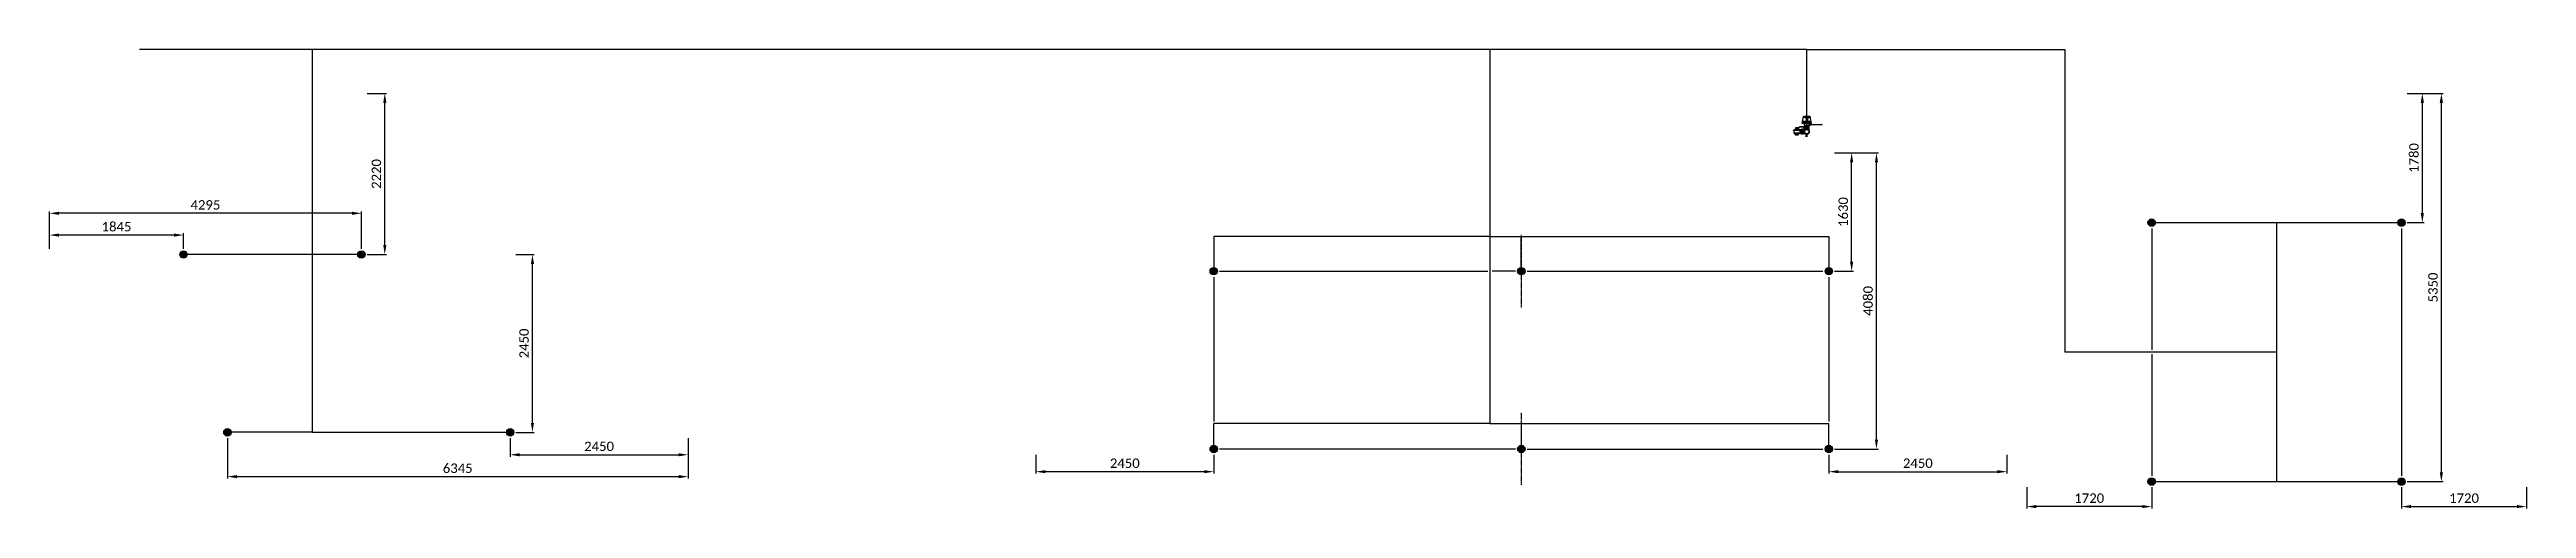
# Model space of a CAD drawing. Header units: millimetres. Extents: x 31238 to 72584, y 1945 to 16720.
# Drawn here: x 38468 to 72584, y 1945 to 8268 of the extents above; entities that cross this region are included whole.
import ezdxf

# ---------------------------------------------------------------- set-up
doc = ezdxf.new("R2010")
doc.units = ezdxf.units.MM
doc.linetypes.add('CENTRE', pattern=[2, 1.25, -0.25, 0.25, -0.25])
doc.layers.add('Sprinkler Centre', color=160, linetype='CENTRE', lineweight=25)
for name, color, linetype in [('Sprinkler Dims', 250, 'Continuous'), ('Sprinkler Head', 30, 'Continuous'), ('Sprinkler Pipe', 30, 'Continuous'), ('Sprinkler Valve Group', 30, 'Continuous')]:
    doc.layers.add(name, color=color, linetype=linetype)
doc.styles.add('Calibri 2mm', font='calibri.ttf', dxfattribs={"height": 2})
doc.dimstyles.new('TFS', dxfattribs={"dimscale": 0, "dimtxt": 2, "dimasz": 2, "dimexe": 0.4, "dimexo": 1.2, "dimgap": 0.75, "dimtad": 1, "dimtoh": 1, "dimdec": 0, "dimrnd": 5, "dimdsep": 46, "dimtxsty": 'Calibri 2mm', "dimcen": 2.5, "dimclrd": 256, "dimclre": 256, "dimclrt": 256, "dimadec": 0, "dimazin": 2, "dimtfac": 1, "dimtdec": 0, "dimtmove": 0, "dimatfit": 0, "dimfxl": 20, "dimtfill": 1, "dimtzin": 0, "dimlwd": -1, "dimlwe": -1, "dimarcsym": 0})

# ---------------------------------------------------------------- blocks, each defined once
blk = doc.blocks.new('Valve Group A1')
at = {"layer": 'Sprinkler Pipe', "ltscale": 0.005}
blk.add_arc((209, 27), 2.34, 269.9383, 89.9383, dxfattribs=at)
at = {"layer": 'Sprinkler Valve Group'}
for p, q in [((-94, 1), (-115, -20)), ((-94, 1), (-87, 1)), ((-86, 1), (25, 1)), ((-86, -3), (-86, 1)), ((63, 48), (-63, 48)), ((-63, 41), (-63, 48)), ((63, 41), (-63, 41)), ((-59, 48), (-59, 75)), ((-59, 75), (59, 75)), ((-57, 75), (-52, 130)), ((-38, 144), (-52, 130)), ((-52, 130), (52, 130)), ((-38, 144), (38, 144)), ((-31, 4), (-35, 1)), ((-31, 17), (-31, 41)), ((-31, 41), (27, 41)), ((-31, 37), (-27, 41)), ((-31, 37), (-27, 41)), ((-31, 17), (-27, 13)), ((-31, 17), (-27, 13)), ((-31, 4), (30, 4)), ((-27, 13), (27, 13)), ((-22, 4), (-22, 13)), ((-21, 144), (-15, 130)), ((-15, 130), (-9, 75)), ((-7, 75), (-7, 48)), ((-4, 41), (-4, 39)), ((-4, 39), (3, 39)), ((0, 17), (0, 37)), ((3, 41), (3, 39)), ((7, 75), (7, 48)), ((15, 130), (9, 75)), ((21, 144), (15, 130)), ((22, 4), (22, 13)), ((40, 26), (24, 11)), ((24, 11), (24, 4)), ((25, 1), (25, -4)), ((31, 37), (27, 41)), ((31, 17), (27, 13)), ((46, 20), (29, 4)), ((30, 4), (34, 1)), ((31, 17), (31, 37)), ((34, -3), (34, 1)), ((38, 144), (52, 130)), ((46, 20), (40, 26)), ((46, 29), (42, 25)), ((48, 25), (45, 22)), ((46, 29), (49, 29)), ((48, 25), (49, 25)), ((49, 29), (209, 29)), ((49, 25), (49, 29)), ((49, 25), (209, 25)), ((57, 75), (52, 130)), ((59, 48), (59, 75)), ((63, 41), (63, 48)), ((-91, -51), (-184, -51)), ((-184, -55), (-184, -51)), ((-91, -55), (-184, -55)), ((-180, -55), (-180, -89)), ((-98, -92), (-178, -92)), ((-157, -22), (-157, -34)), ((-154, -35), (-156, -35)), ((-115, -20), (-154, -20)), ((-153, -34), (-153, -25)), ((-145, -30), (-153, -30)), ((-142, -24), (-152, -24)), ((-141, -31), (-152, -31)), ((-149, -15), (-148, -14)), ((-149, -15), (-148, -14)), ((-149, -15), (-149, -17)), ((-149, -17), (-148, -19)), ((-149, -25), (-149, -24)), ((-149, -25), (-149, -28)), ((-149, -27), (-149, -28)), ((-149, -28), (-139, -28)), ((-148, -14), (-127, -14)), ((-148, -19), (-127, -19)), ((-149, -24), (-141, -24)), ((-145, -14), (-145, -13)), ((-145, -13), (-145, -13)), ((-145, -13), (-130, -13)), ((-145, -13), (-130, -13)), ((-145, -20), (-145, -19)), ((-145, -24), (-145, -24)), ((-145, -31), (-145, -28)), ((-141, -40), (-141, -31)), ((-141, -31), (-134, -31)), ((-138, -31), (-134, -31)), ((-134, -30), (-134, -38)), ((-134, -30), (-134, -30)), ((-134, -40), (-134, -31)), ((-134, -38), (-128, -38)), ((-130, -13), (-130, -14)), ((-130, -13), (-130, -13)), ((-130, -20), (-130, -19)), ((-128, -38), (-123, -25)), ((-126, -15), (-127, -14)), ((-126, -15), (-127, -14)), ((-126, -17), (-127, -19)), ((-126, -15), (-126, -17)), ((-91, -47), (-126, -47)), ((-91, -96), (-126, -96)), ((-125, -31), (-123, -31)), ((-120, -20), (-122, -20)), ((-121, -24), (-113, -24)), ((-92, -3), (-113, -24)), ((-95, -55), (-95, -90)), ((-92, -3), (-87, -3)), ((-83, -44), (-91, -44)), ((-91, -99), (-91, -44)), ((-83, -99), (-91, -99)), ((-86, -3), (25, -4)), ((-83, -99), (-83, -44)), ((-76, -50), (-83, -50)), ((-76, -51), (-83, -51)), ((-76, -92), (-83, -92)), ((-76, -94), (-83, -94)), ((-76, -41), (-73, -37)), ((-76, -102), (-76, -41)), ((-76, -102), (-73, -106)), ((-69, -37), (-73, -37)), ((-69, -55), (-73, -55)), ((-69, -89), (-73, -89)), ((-69, -106), (-73, -106)), ((-66, -41), (-69, -37)), ((-66, -102), (-69, -106)), ((-66, -97), (-66, -41)), ((-59, -43), (-66, -43)), ((-66, -97), (-66, -102)), ((-59, -101), (-66, -101)), ((-59, -106), (-59, -37)), ((-51, -37), (-59, -37)), ((-51, -106), (-59, -106)), ((-51, -106), (-51, -37)), ((-14, -40), (-51, -40)), ((-51, -69), (-34, -69)), ((-51, -74), (-34, -74)), ((-14, -103), (-51, -103)), ((-35, -13), (34, -13)), ((-35, -21), (-35, -13)), ((-35, -21), (34, -21)), ((-31, -6), (-34, -3)), ((-34, -74), (-34, -69)), ((-32, -40), (-32, -21)), ((-26, -6), (-31, -6)), ((-29, -13), (-29, -6)), ((-26, -6), (30, -6)), ((-7, -144), (-7, -105)), ((-6, -144), (-6, -106)), ((-3, -21), (-3, -38)), ((3, -21), (3, -38)), ((5, -144), (5, -106)), ((7, -144), (7, -105)), ((29, -13), (29, -6)), ((30, -6), (34, -3)), ((31, -58), (31, -21)), ((34, -21), (34, -13))]:
    blk.add_line(p, q, dxfattribs=at)
for points in [[(-175, -51), (-157, -33)], [(-175, -92), (-155, -113), (-121, -113), (-104, -96)], [(-104, -47), (-121, -30), (-125, -30)], [(-125, -30), (-121, -30), (-104, -47)]]:
    blk.add_lwpolyline(points, dxfattribs=at)
for radius in [34.4, 28.9]:
    blk.add_circle((0, -72), radius, dxfattribs=at)
for centre, radius, start, end in [((-26, -11), 14.8, 54.449, 125.4277), ((-16, 9), 32.4, 61.3884, 118.4883), ((-16, 46), 32.4, 241.3884, 298.4883), ((0, -51), 55.1, 71.7578, 108.1189), ((15, 9), 32.4, 61.3884, 118.4883), ((15, 46), 32.4, 241.3884, 298.4883), ((26, -11), 14.8, 54.449, 125.4277), ((209, 27), 2.34, 269.9383, 89.9383), ((-178, -89), 2.75, 179.9383, 269.9383), ((-138, -72), 41.2, 116.2493, 149.9386), ((-138, -72), 41.2, 209.9383, 323.0684), ((-138, -72), 32.3, 49.9306, 140.2738), ((-138, -72), 32.3, 219.6034, 309.9461), ((-154, -22), 2.75, 89.9383, 179.9383), ((-156, -34), 0.687, 179.9383, 269.9383), ((-138, -72), 27.5, 48.5282, 131.3485), ((-138, -72), 27.5, 228.5287, 311.348), ((-154, -34), 0.687, 269.9383, 359.9383), ((-152, -25), 1.37, 89.9383, 179.9383), ((-138, -72), 41.2, 110.4257, 111.8474), ((-142, -25), 1.37, 8.8132, 89.9383), ((-134, -24), 6.57, 188.8132, 269.9383), ((-121, -25), 1.37, 89.9383, 157.7249), ((-138, -72), 41.2, 36.8082, 69.451), ((-98, -90), 2.75, 269.9383, 359.9383), ((-61, -46), 14.8, 144.449, 215.4277), ((-21, -72), 55.1, 161.7578, 198.1189), ((-61, -97), 14.8, 144.449, 215.4277), ((-81, -46), 14.8, 324.449, 35.4277), ((-121, -72), 55.1, 341.7578, 18.1189), ((-81, -97), 14.8, 324.449, 35.4277), ((-26, 9), 14.8, 237.494, 302.3826), ((0, 49), 55.1, 253.285, 286.5917), ((26, 9), 14.8, 237.494, 305.4277)]:
    blk.add_arc(centre, radius, start, end, dxfattribs=at)
blk = doc.blocks.new('Sprinkler-Head A1')
at = {"layer": 'Sprinkler Head', "ltscale": 0.005}
h = blk.add_hatch(color=256, dxfattribs=at)
h.dxf.hatch_style = 1
edge = h.paths.add_edge_path()
edge.add_arc((0, 0), 51, 0, 360)
blk.add_circle((0, 0), 51, dxfattribs=at)
blk = doc.blocks.new('*D105')
at = {"layer": 'Defpoints', "color": 0, "transparency": 16777216}
for p in [(38468, 5712), (38468, 5444), (40313, 5444)]:
    blk.add_point(p, dxfattribs=at)
at = {"layer": 'Sprinkler Dims', "transparency": 16777216}
for p, q in [((38468, 5522), (38468, 5738)), ((40183, 5712), (38598, 5712)), ((40313, 5522), (40313, 5738))]:
    blk.add_line(p, q, dxfattribs=at)
for points in [[(38598, 5734), (38598, 5690), (38468, 5712)], [(40183, 5734), (40183, 5690), (40313, 5712)]]:
    blk.add_solid(points, dxfattribs=at)
at = {"layer": 'Sprinkler Dims', "transparency": 16777216, "insert": (39390, 5827), "char_height": 130, "attachment_point": 5, "style": 'Calibri 2mm', "bg_fill": 3, "box_fill_scale": 1.1, "bg_fill_color": 256, "bg_fill_true_color": 13158600, "bg_fill_transparency": 0}
blk.add_mtext('1845', dxfattribs=at)
blk = doc.blocks.new('*D106')
at = {"layer": 'Defpoints', "color": 0, "transparency": 16777216}
for p in [(38468, 6012), (38468, 5444), (42763, 5444)]:
    blk.add_point(p, dxfattribs=at)
at = {"layer": 'Sprinkler Dims', "transparency": 16777216}
for p, q in [((38468, 5522), (38468, 6038)), ((42633, 6012), (38598, 6012)), ((42763, 5522), (42763, 6038))]:
    blk.add_line(p, q, dxfattribs=at)
for points in [[(38598, 6034), (38598, 5990), (38468, 6012)], [(42633, 6034), (42633, 5990), (42763, 6012)]]:
    blk.add_solid(points, dxfattribs=at)
at = {"layer": 'Sprinkler Dims', "transparency": 16777216, "insert": (40615, 6127), "char_height": 130, "attachment_point": 5, "style": 'Calibri 2mm', "bg_fill": 3, "box_fill_scale": 1.1, "bg_fill_color": 256, "bg_fill_true_color": 13158600, "bg_fill_transparency": 0}
blk.add_mtext('4295', dxfattribs=at)
blk = doc.blocks.new('*D107')
at = {"layer": 'Defpoints', "color": 0, "transparency": 16777216}
for p in [(42763, 7664), (43085, 7664), (42763, 5444)]:
    blk.add_point(p, dxfattribs=at)
at = {"layer": 'Sprinkler Dims', "transparency": 16777216}
for p, q in [((42841, 7664), (43111, 7664)), ((43085, 5574), (43085, 7534)), ((42841, 5444), (43111, 5444))]:
    blk.add_line(p, q, dxfattribs=at)
for points in [[(43064, 7534), (43107, 7534), (43085, 7664)], [(43064, 5574), (43107, 5574), (43085, 5444)]]:
    blk.add_solid(points, dxfattribs=at)
at = {"layer": 'Sprinkler Dims', "transparency": 16777216, "insert": (42970, 6554), "char_height": 130, "attachment_point": 5, "rotation": 90, "style": 'Calibri 2mm', "bg_fill": 3, "box_fill_scale": 1.1, "bg_fill_color": 256, "bg_fill_true_color": 13158600, "bg_fill_transparency": 0}
blk.add_mtext('2220', dxfattribs=at)
blk = doc.blocks.new('*D108')
at = {"layer": 'Defpoints', "color": 0, "transparency": 16777216}
for p in [(44812, 5444), (45119, 5444), (44812, 2994)]:
    blk.add_point(p, dxfattribs=at)
at = {"layer": 'Sprinkler Dims', "transparency": 16777216}
for p, q in [((44890, 5444), (45145, 5444)), ((45119, 3124), (45119, 5314)), ((44890, 2994), (45145, 2994))]:
    blk.add_line(p, q, dxfattribs=at)
for points in [[(45098, 5314), (45141, 5314), (45119, 5444)], [(45098, 3124), (45141, 3124), (45119, 2994)]]:
    blk.add_solid(points, dxfattribs=at)
at = {"layer": 'Sprinkler Dims', "transparency": 16777216, "insert": (45004, 4219), "char_height": 130, "attachment_point": 5, "rotation": 90, "style": 'Calibri 2mm', "bg_fill": 3, "box_fill_scale": 1.1, "bg_fill_color": 256, "bg_fill_true_color": 13158600, "bg_fill_transparency": 0}
blk.add_mtext('2450', dxfattribs=at)
blk = doc.blocks.new('*D109')
at = {"layer": 'Defpoints', "color": 0, "transparency": 16777216}
for p in [(44812, 2994), (47262, 2994), (47262, 2685)]:
    blk.add_point(p, dxfattribs=at)
at = {"layer": 'Sprinkler Dims', "transparency": 16777216}
for p, q in [((44812, 2916), (44812, 2659)), ((47262, 2916), (47262, 2659)), ((44942, 2685), (47132, 2685))]:
    blk.add_line(p, q, dxfattribs=at)
for points in [[(44942, 2707), (44942, 2664), (44812, 2685)], [(47132, 2707), (47132, 2664), (47262, 2685)]]:
    blk.add_solid(points, dxfattribs=at)
at = {"layer": 'Sprinkler Dims', "transparency": 16777216, "insert": (46037, 2801), "char_height": 130, "attachment_point": 5, "style": 'Calibri 2mm', "bg_fill": 3, "box_fill_scale": 1.1, "bg_fill_color": 256, "bg_fill_true_color": 13158600, "bg_fill_transparency": 0}
blk.add_mtext('2450', dxfattribs=at)
blk = doc.blocks.new('*D110')
at = {"layer": 'Defpoints', "color": 0, "transparency": 16777216}
for p in [(40918, 2994), (47262, 2994), (47262, 2384)]:
    blk.add_point(p, dxfattribs=at)
at = {"layer": 'Sprinkler Dims', "transparency": 16777216}
for p, q in [((40918, 2916), (40918, 2358)), ((47262, 2916), (47262, 2358)), ((41048, 2384), (47132, 2384))]:
    blk.add_line(p, q, dxfattribs=at)
for points in [[(41048, 2406), (41048, 2362), (40918, 2384)], [(47132, 2406), (47132, 2362), (47262, 2384)]]:
    blk.add_solid(points, dxfattribs=at)
at = {"layer": 'Sprinkler Dims', "transparency": 16777216, "insert": (44090, 2499), "char_height": 130, "attachment_point": 5, "style": 'Calibri 2mm', "bg_fill": 3, "box_fill_scale": 1.1, "bg_fill_color": 256, "bg_fill_true_color": 13158600, "bg_fill_transparency": 0}
blk.add_mtext('6345', dxfattribs=at)
blk = doc.blocks.new('*D111')
at = {"layer": 'Defpoints', "color": 0, "transparency": 16777216}
for p in [(62976, 2764), (65426, 2764), (65426, 2452)]:
    blk.add_point(p, dxfattribs=at)
at = {"layer": 'Sprinkler Dims', "transparency": 16777216}
for p, q in [((62976, 2686), (62976, 2426)), ((63106, 2452), (65296, 2452)), ((65426, 2686), (65426, 2426))]:
    blk.add_line(p, q, dxfattribs=at)
for points in [[(63106, 2474), (63106, 2431), (62976, 2452)], [(65296, 2474), (65296, 2431), (65426, 2452)]]:
    blk.add_solid(points, dxfattribs=at)
at = {"layer": 'Sprinkler Dims', "transparency": 16777216, "insert": (64201, 2568), "char_height": 130, "attachment_point": 5, "style": 'Calibri 2mm', "bg_fill": 3, "box_fill_scale": 1.1, "bg_fill_color": 256, "bg_fill_true_color": 13158600, "bg_fill_transparency": 0}
blk.add_mtext('2450', dxfattribs=at)
blk = doc.blocks.new('*D112')
at = {"layer": 'Defpoints', "color": 0, "transparency": 16777216}
for p in [(62976, 6846), (63289, 6846), (62976, 5214)]:
    blk.add_point(p, dxfattribs=at)
at = {"layer": 'Sprinkler Dims', "transparency": 16777216}
for p, q in [((63054, 6846), (63315, 6846)), ((63289, 5344), (63289, 6716)), ((63054, 5214), (63315, 5214))]:
    blk.add_line(p, q, dxfattribs=at)
for points in [[(63268, 6716), (63311, 6716), (63289, 6846)], [(63268, 5344), (63311, 5344), (63289, 5214)]]:
    blk.add_solid(points, dxfattribs=at)
at = {"layer": 'Sprinkler Dims', "transparency": 16777216, "insert": (63174, 6030), "char_height": 130, "attachment_point": 5, "rotation": 90, "style": 'Calibri 2mm', "bg_fill": 3, "box_fill_scale": 1.1, "bg_fill_color": 256, "bg_fill_true_color": 13158600, "bg_fill_transparency": 0}
blk.add_mtext('1630', dxfattribs=at)
blk = doc.blocks.new('*D113')
at = {"layer": 'Defpoints', "color": 0, "transparency": 16777216}
for p in [(62976, 6846), (63631, 6846), (62976, 2764)]:
    blk.add_point(p, dxfattribs=at)
at = {"layer": 'Sprinkler Dims', "transparency": 16777216}
for p, q in [((63054, 6846), (63657, 6846)), ((63631, 2894), (63631, 6716)), ((63054, 2764), (63657, 2764))]:
    blk.add_line(p, q, dxfattribs=at)
for points in [[(63610, 6716), (63653, 6716), (63631, 6846)], [(63610, 2894), (63653, 2894), (63631, 2764)]]:
    blk.add_solid(points, dxfattribs=at)
at = {"layer": 'Sprinkler Dims', "transparency": 16777216, "insert": (63516, 4805), "char_height": 130, "attachment_point": 5, "rotation": 90, "style": 'Calibri 2mm', "bg_fill": 3, "box_fill_scale": 1.1, "bg_fill_color": 256, "bg_fill_true_color": 13158600, "bg_fill_transparency": 0}
blk.add_mtext('4080', dxfattribs=at)
blk = doc.blocks.new('*D114')
at = {"layer": 'Defpoints', "color": 0, "transparency": 16777216}
for p in [(52053, 2764), (54503, 2764), (52053, 2452)]:
    blk.add_point(p, dxfattribs=at)
at = {"layer": 'Sprinkler Dims', "transparency": 16777216}
for p, q in [((52053, 2686), (52053, 2426)), ((54373, 2452), (52183, 2452)), ((54503, 2686), (54503, 2426))]:
    blk.add_line(p, q, dxfattribs=at)
for points in [[(52183, 2474), (52183, 2431), (52053, 2452)], [(54373, 2474), (54373, 2431), (54503, 2452)]]:
    blk.add_solid(points, dxfattribs=at)
at = {"layer": 'Sprinkler Dims', "transparency": 16777216, "insert": (53278, 2568), "char_height": 130, "attachment_point": 5, "style": 'Calibri 2mm', "bg_fill": 3, "box_fill_scale": 1.1, "bg_fill_color": 256, "bg_fill_true_color": 13158600, "bg_fill_transparency": 0}
blk.add_mtext('2450', dxfattribs=at)
blk = doc.blocks.new('*D115')
at = {"layer": 'Defpoints', "color": 0, "transparency": 16777216}
for p in [(70863, 7664), (71150, 7664), (70863, 5884)]:
    blk.add_point(p, dxfattribs=at)
at = {"layer": 'Sprinkler Dims', "transparency": 16777216}
for p, q in [((70941, 7664), (71176, 7664)), ((71150, 6014), (71150, 7534)), ((70941, 5884), (71176, 5884))]:
    blk.add_line(p, q, dxfattribs=at)
for points in [[(71128, 7534), (71172, 7534), (71150, 7664)], [(71128, 6014), (71172, 6014), (71150, 5884)]]:
    blk.add_solid(points, dxfattribs=at)
at = {"layer": 'Sprinkler Dims', "transparency": 16777216, "insert": (71035, 6774), "char_height": 130, "attachment_point": 5, "rotation": 90, "style": 'Calibri 2mm', "bg_fill": 3, "box_fill_scale": 1.1, "bg_fill_color": 256, "bg_fill_true_color": 13158600, "bg_fill_transparency": 0}
blk.add_mtext('1780', dxfattribs=at)
blk = doc.blocks.new('*D116')
at = {"layer": 'Defpoints', "color": 0, "transparency": 16777216}
for p in [(70863, 7664), (71412, 7664), (70863, 2315)]:
    blk.add_point(p, dxfattribs=at)
at = {"layer": 'Sprinkler Dims', "transparency": 16777216}
for p, q in [((70941, 7664), (71438, 7664)), ((71412, 2445), (71412, 7534)), ((70941, 2315), (71438, 2315))]:
    blk.add_line(p, q, dxfattribs=at)
for points in [[(71390, 7534), (71434, 7534), (71412, 7664)], [(71390, 2445), (71434, 2445), (71412, 2315)]]:
    blk.add_solid(points, dxfattribs=at)
at = {"layer": 'Sprinkler Dims', "transparency": 16777216, "insert": (71297, 4990), "char_height": 130, "attachment_point": 5, "rotation": 90, "style": 'Calibri 2mm', "bg_fill": 3, "box_fill_scale": 1.1, "bg_fill_color": 256, "bg_fill_true_color": 13158600, "bg_fill_transparency": 0}
blk.add_mtext('5350', dxfattribs=at)
blk = doc.blocks.new('*D117')
at = {"layer": 'Defpoints', "color": 0, "transparency": 16777216}
for p in [(70863, 2315), (72584, 2315), (72584, 1971)]:
    blk.add_point(p, dxfattribs=at)
at = {"layer": 'Sprinkler Dims', "transparency": 16777216}
for p, q in [((70863, 2237), (70863, 1945)), ((72584, 2237), (72584, 1945)), ((70993, 1971), (72454, 1971))]:
    blk.add_line(p, q, dxfattribs=at)
for points in [[(70993, 1993), (70993, 1950), (70863, 1971)], [(72454, 1993), (72454, 1950), (72584, 1971)]]:
    blk.add_solid(points, dxfattribs=at)
at = {"layer": 'Sprinkler Dims', "transparency": 16777216, "insert": (71724, 2087), "char_height": 130, "attachment_point": 5, "style": 'Calibri 2mm', "bg_fill": 3, "box_fill_scale": 1.1, "bg_fill_color": 256, "bg_fill_true_color": 13158600, "bg_fill_transparency": 0}
blk.add_mtext('1720', dxfattribs=at)
blk = doc.blocks.new('*D118')
at = {"layer": 'Defpoints', "color": 0, "transparency": 16777216}
for p in [(65702, 2315), (67422, 2315), (65702, 1971)]:
    blk.add_point(p, dxfattribs=at)
at = {"layer": 'Sprinkler Dims', "transparency": 16777216}
for p, q in [((65702, 2237), (65702, 1945)), ((67422, 2237), (67422, 1945)), ((67292, 1971), (65832, 1971))]:
    blk.add_line(p, q, dxfattribs=at)
for points in [[(65832, 1993), (65832, 1950), (65702, 1971)], [(67292, 1993), (67292, 1950), (67422, 1971)]]:
    blk.add_solid(points, dxfattribs=at)
at = {"layer": 'Sprinkler Dims', "transparency": 16777216, "insert": (66562, 2087), "char_height": 130, "attachment_point": 5, "style": 'Calibri 2mm', "bg_fill": 3, "box_fill_scale": 1.1, "bg_fill_color": 256, "bg_fill_true_color": 13158600, "bg_fill_transparency": 0}
blk.add_mtext('1720', dxfattribs=at)

msp = doc.modelspace()

# ---------------------------------------------------------------- linework, layer by layer
at = {"layer": 'Sprinkler Centre', "ltscale": 1.9}
for p, q in [((58739.3, 5714.3), (58739.3, 4714.3)), ((58739.3, 3264.3), (58739.3, 2264.3))]:
    msp.add_line(p, q, dxfattribs=at)
at = {"layer": 'Sprinkler Dims'}
for p, q in [((67422.2, 5802.6), (67422.2, 4129.5)), ((70863.5, 5802.6), (70863.5, 2396.5)), ((54503.1, 5133.3), (54503.1, 3144.6)), ((54584.1, 5214.3), (58277.5, 5214.3)), ((58658.3, 5214.3), (58337.5, 5214.3)), ((58820.3, 5214.3), (62894.6, 5214.3)), ((62975.6, 5133.3), (62975.6, 3144.6)), ((67422.2, 4069.5), (67422.2, 2396.5)), ((58658.3, 2764.3), (54584.1, 2764.3)), ((58820.3, 2764.3), (62894.6, 2764.3))]:
    msp.add_line(p, q, dxfattribs=at)
at = {"layer": 'Sprinkler Pipe'}
for p, q in [((42083.9, 8268.5), (39705.5, 8268.5)), ((58307.5, 8268.5), (42083.9, 8268.5)), ((42083.9, 8268.5), (42083.9, 5444.4)), ((62671.5, 8268.5), (58307.5, 8268.5)), ((58307.5, 8268.5), (58307.5, 3114.6)), ((62671.5, 7165.4), (62671.5, 8268.5)), ((62671.5, 8268.5), (66226.6, 8268.5)), ((66226.6, 8268.5), (66226.6, 4099.5)), ((67422.2, 5883.6), (69142.9, 5883.6)), ((69142.9, 5883.6), (69142.9, 2315.5)), ((69142.9, 5883.6), (70863.5, 5883.6)), ((58307.5, 5691.5), (54503.1, 5691.5)), ((54503.1, 5691.5), (54503.1, 5214.3)), ((58307.5, 5691.5), (62975.6, 5691.5)), ((58739.3, 5214.3), (58739.3, 5691.5)), ((62975.6, 5691.5), (62975.6, 5214.3)), ((42083.9, 5444.4), (40312.7, 5444.4)), ((42762.7, 5444.4), (42083.9, 5444.4)), ((42083.9, 5444.4), (42083.9, 2994.4)), ((69142.9, 4099.5), (66226.6, 4099.5)), ((58307.5, 3114.6), (54503.1, 3114.6)), ((54503.1, 2764.3), (54503.1, 3114.6)), ((58307.5, 3114.6), (62975.6, 3114.6)), ((58739.3, 3114.6), (58739.3, 2764.3)), ((62975.6, 2764.3), (62975.6, 3114.6)), ((42083.9, 2994.4), (40917.7, 2994.4)), ((42083.9, 2994.4), (44811.6, 2994.4)), ((67422.2, 2315.5), (69142.9, 2315.5)), ((69142.9, 2315.5), (70863.5, 2315.5))]:
    msp.add_line(p, q, dxfattribs=at)

# ---------------------------------------------------------------- block references
at = {"layer": 'Sprinkler Head'}
for p in [(67422.2, 5883.6), (70863.5, 5883.6), (40312.7, 5444.4), (42762.7, 5444.4), (54503.1, 5214.3), (58739.3, 5214.3), (62975.6, 5214.3), (40917.7, 2994.4), (44811.6, 2994.4), (54503.1, 2764.3), (58739.3, 2764.3), (62975.6, 2764.3), (67422.2, 2315.5), (70863.5, 2315.5)]:
    msp.add_blockref('Sprinkler-Head A1', p, dxfattribs=at)
at = {"layer": 'Sprinkler Valve Group'}
msp.add_blockref('Valve Group A1', (62671.8, 7208.3), dxfattribs=at)

# ---------------------------------------------------------------- next in the draw order: dimensions: what is measured, and where the dimension line sits
at = {"layer": 'Sprinkler Dims'}
for base, p1, p2, picture, middle in [((71150.2, 7664.4), (70863.5, 5883.6), (70863.5, 7664.4), '*D115', (71034.8, 6774)), ((63289.3287, 6845.8033), (62975.6162, 5214.2526), (62975.6162, 6845.8033), '*D112', (63173.9787, 6030.028)), ((45119.4, 5444.4), (44811.6, 2994.4), (44811.6, 5444.4), '*D108', (45004.1, 4219.4))]:
    dim = msp.add_linear_dim(base=base, p1=p1, p2=p2, angle=90, dimstyle='TFS', dxfattribs=at)
    dim.commit()
    dim.dimension.update_dxf_attribs({"geometry": picture, "text_midpoint": middle})
for base, p1, p2, picture, middle in [((38467.7, 5711.9), (40312.7, 5444.4), (38467.7, 5444.4), '*D105', (39390.2, 5827.3)), ((52053.1, 2452.2), (54503.1, 2764.3), (52053.1, 2764.3), '*D114', (53278.1, 2567.5)), ((65425.6, 2452.2), (62975.6, 2764.3), (65425.6, 2764.3), '*D111', (64200.6, 2567.5)), ((65701.6, 1971.3), (67422.2, 2315.5), (65701.6, 2315.5), '*D118', (66561.9, 2086.7))]:
    dim = msp.add_linear_dim(base=base, p1=p1, p2=p2, dimstyle='TFS', dxfattribs=at)
    dim.commit()
    dim.dimension.update_dxf_attribs({"geometry": picture, "text_midpoint": middle})

# ---------------------------------------------------------------- next in the draw order: dimensions: what is measured, and where the dimension line sits
for base, p1, p2, picture, middle in [((71411.9, 7664.4), (70863.5, 2315.5), (70863.5, 7664.4), '*D116', (71296.6, 4989.9)), ((63631.4191, 6845.8033), (62975.6162, 2764.2526), (62975.6162, 6845.8033), '*D113', (63516.0691, 4805.028))]:
    dim = msp.add_linear_dim(base=base, p1=p1, p2=p2, angle=90, dimstyle='TFS', dxfattribs=at)
    dim.commit()
    dim.dimension.update_dxf_attribs({"geometry": picture, "text_midpoint": middle})
for base, p1, p2, picture, middle in [((38467.7, 6011.9), (42762.7, 5444.4), (38467.7, 5444.4), '*D106', (40615.2, 6127.3)), ((47261.6, 2685.3), (44811.6, 2994.4), (47261.6, 2994.4), '*D109', (46036.6, 2800.7))]:
    dim = msp.add_linear_dim(base=base, p1=p1, p2=p2, dimstyle='TFS', dxfattribs=at)
    dim.commit()
    dim.dimension.update_dxf_attribs({"geometry": picture, "text_midpoint": middle})

# ---------------------------------------------------------------- next in the draw order: dimensions: what is measured, and where the dimension line sits
dim = msp.add_linear_dim(base=(43085.2, 7664.4), p1=(42762.7, 5444.4), p2=(42762.7, 7664.4), angle=90, dimstyle='TFS', dxfattribs=at)
dim.commit()
dim.dimension.update_dxf_attribs({"geometry": '*D107', "text_midpoint": (42969.9, 6554.4)})
for base, p1, p2, picture, middle in [((47261.6, 2383.9), (40917.7, 2994.4), (47261.6, 2994.4), '*D110', (44089.7, 2499.3)), ((72584.1, 1971.3), (70863.5, 2315.5), (72584.1, 2315.5), '*D117', (71723.8, 2086.7))]:
    dim = msp.add_linear_dim(base=base, p1=p1, p2=p2, dimstyle='TFS', dxfattribs=at)
    dim.commit()
    dim.dimension.update_dxf_attribs({"geometry": picture, "text_midpoint": middle})

doc.saveas('drawing.dxf')
